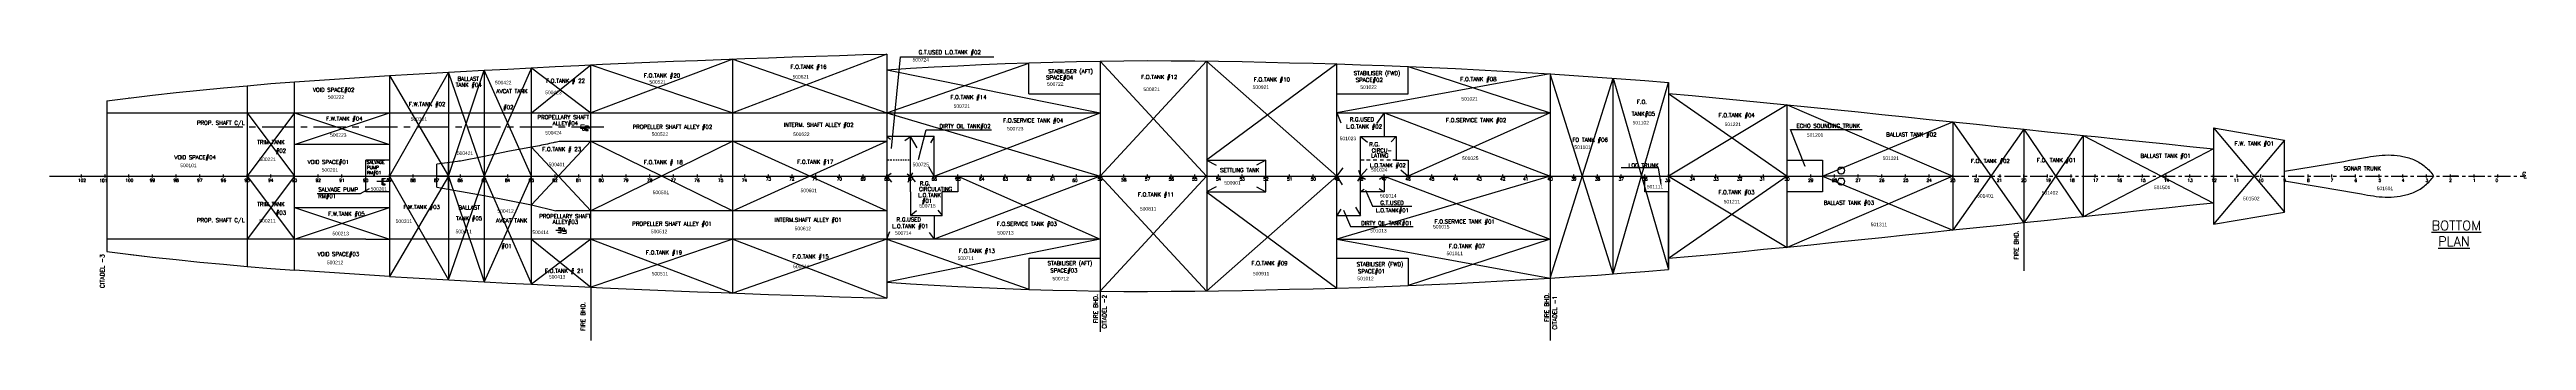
# Model space of a CAD drawing. Header units: inches. Extents: x -439515 to 169029, y 17745 to 226722.
# Drawn here: x 12884 to 147353, y 17745 to 33536 of the extents above; entities that cross this region are included whole.
import ezdxf
from ezdxf.enums import TextEntityAlignment as Align

# ---------------------------------------------------------------- set-up
doc = ezdxf.new("R2010")
doc.units = ezdxf.units.IN
doc.header["$LTSCALE"] = 700
doc.header["$MEASUREMENT"] = 0
for name, pattern in [('CENTER', [2, 1.25, -0.25, 0.25, -0.25]), ('CENTERX2', [4, 2.5, -0.5, 0.5, -0.5]), ('DOTDASH1', [1600, 1000, -250, 100, -250]), ('H1', [40, 20, -20])]:
    doc.linetypes.add(name, pattern=pattern)
for name, color, linetype in [('00', 7, 'Continuous'), ('01', 7, 'Continuous'), ('1', 2, 'Continuous'), ('AP & CLS', 7, 'Continuous'), ('COMPT.NOS', 4, 'Continuous'), ('COMPTNAME', 7, 'Continuous'), ('HOLD', 7, 'Continuous'), ('TANK MARKS', 7, 'Continuous'), ('UP-DOWN', 7, 'Continuous')]:
    doc.layers.add(name, color=color, linetype=linetype)
doc.styles.add('ROMANS', font='romans')
doc.styles.add('style1', font='romans.shx', dxfattribs={"height": 250})
doc.dimstyles.new('ISO-25', dxfattribs={"dimtxt": 2.5, "dimasz": 2.5, "dimexe": 1.25, "dimexo": 0.625, "dimtad": 1, "dimdsep": 46, "dimtxsty": 'Standard', "dimcen": 2.5, "dimadec": 0, "dimazin": 0, "dimtfac": 1, "dimtmove": 2, "dimatfit": 3, "dimfxl": 1, "dimtolj": 1, "dimtzin": 0, "dimarcsym": 0})
doc.dimstyles.get("Standard").update_dxf_attribs({"dimtxt": 150.18, "dimasz": 200.18, "dimexe": 0.8, "dimexo": 0.625, "dimgap": 0.09, "dimtad": 0, "dimtih": 1, "dimtoh": 1, "dimdec": 0, "dimzin": 0, "dimdsep": 46, "dimtxsty": 'Standard', "dimcen": 8.09, "dimclrd": 40, "dimclre": 40, "dimadec": 0, "dimazin": 0, "dimtfac": 1, "dimtdec": 0, "dimtofl": 0, "dimtmove": 0, "dimatfit": 3, "dimfxl": 1, "dimtolj": 1, "dimtzin": 0, "dimarcsym": 0})

# ---------------------------------------------------------------- blocks, each defined once
blk = doc.blocks.new('MH1', base_point=(89752, 115291))
at = {"linetype": 'Continuous'}
blk.add_line((89777, 115491), (89752, 115491), dxfattribs=at)
for points in [[(89727, 115491), (89752, 115491)], [(89752, 115091), (89727, 115091)], [(89752, 115091), (89727, 115091)], [(89752, 115091), (89727, 115091)], [(89752, 115091), (89727, 115091)], [(89752, 115091), (89777, 115091)], [(89752, 115091), (89777, 115091)], [(89752, 115091), (89777, 115091)], [(89752, 115091), (89777, 115091)]]:
    blk.add_lwpolyline(points, dxfattribs=at)
blk.add_lwpolyline([(89777, 115091, 1), (89777, 115491)], format="xyb", dxfattribs=at)
blk.add_arc((89727, 115291), 200, 90, 270, dxfattribs=at)
blk = doc.blocks.new('fghghj')
at = {"color": 3, "linetype": 'Continuous'}
blk.add_lwpolyline([(318315, -37952), (318615, -37952), (318615, -37927), (318315, -37927)], close=True, dxfattribs=at)
at = {"layer": '00', "color": 3}
for points in [[(318345, -38102), (318345, -37952), (318315, -37952), (318315, -38102)], [(318585, -38102), (318585, -37952), (318615, -37952), (318615, -38102)]]:
    blk.add_lwpolyline(points, close=True, dxfattribs=at)
at = {"layer": '01', "color": 4, "linetype": 'ByBlock'}
blk.add_line((318615, -37927), (318615, -37927), dxfattribs=at)
blk.add_line((318615, -37927), (318615, -37927), dxfattribs=at)
blk = doc.blocks.new('qwas')
at = {"color": 3, "linetype": 'H1'}
blk.add_line((-836179, 147376), (-836179, 147776), dxfattribs=at)
at = {"color": 3, "linetype": 'Continuous'}
blk.add_lwpolyline([(-836192, 147376), (-836192, 147776), (-836167, 147776), (-836167, 147376)], close=True, dxfattribs=at)
at = {"layer": '00', "color": 3}
for points in [[(-836342, 147746), (-836192, 147746), (-836192, 147776), (-836342, 147776)], [(-836342, 147406), (-836192, 147406), (-836192, 147376), (-836342, 147376)]]:
    blk.add_lwpolyline(points, close=True, dxfattribs=at)

msp = doc.modelspace()

# ---------------------------------------------------------------- linework, layer by layer
at = {"color": 7}
for p, q in [((36478, 32410), (36478, 20930)), ((39050, 28230), (39050, 32546)), ((49981, 30099), (49981, 33023)), ((58341, 33292), (58341, 20047)), ((66057, 31128), (66057, 32803)), ((69915, 32911), (69915, 20428)), ((75703, 32921), (75703, 20426)), ((82776, 20586), (82776, 32754)), ((86634, 31128), (86634, 32614)), ((23617, 31572), (23617, 21767)), ((26189, 21559), (26189, 31780)), ((31333, 32125), (31333, 21214)), ((31333, 32125), (31333, 26670)), ((34549, 32271), (34549, 21068)), ((66057, 31128), (69915, 31128)), ((82776, 31128), (86634, 31128)), ((94350, 32214), (94350, 21125)), ((100781, 31744), (100781, 21596)), ((15991, 30099), (30047, 30099)), ((30047, 30099), (31333, 30099)), ((31333, 30099), (42327, 30099)), ((42327, 30099), (69915, 30099)), ((49981, 23240), (49981, 30099)), ((82776, 30099), (94350, 30099)), ((82776, 30099), (82982, 29550)), ((84934, 29527), (85366, 30099)), ((85366, 28813), (85366, 30099)), ((107211, 22796), (107211, 30543)), ((116213, 29614), (116213, 23725)), ((31333, 28384), (26189, 28384)), ((40550, 28556), (58341, 28556)), ((59627, 28813), (58341, 28813)), ((58341, 28813), (58545, 28677)), ((59319, 28608), (59627, 28813)), ((59627, 25812), (59627, 28813)), ((59995, 28199), (59627, 28813)), ((60913, 28813), (59627, 28813)), ((60913, 28813), (60707, 28471)), ((60913, 26670), (60913, 28813)), ((84062, 24526), (84062, 28813)), ((84062, 28813), (84431, 28505)), ((84062, 28813), (85991, 28813)), ((85991, 28813), (85725, 28518)), ((85991, 28813), (85991, 27527)), ((107390, 29200), (111281, 29200)), ((120072, 29213), (120072, 24126)), ((130360, 29286), (130360, 24054)), ((134218, 24716), (134218, 28624)), ((33905, 26060), (33905, 27320)), ((34549, 25946), (34549, 27393)), ((36478, 27733), (36478, 25607)), ((39050, 25109), (39050, 28230)), ((58462, 27527), (58341, 27527)), ((58614, 27527), (58525, 27527)), ((58755, 27527), (58676, 27527)), ((58880, 27527), (58828, 27527)), ((59017, 27527), (58943, 27527)), ((59153, 27527), (59090, 27527)), ((59278, 27527), (59215, 27527)), ((59404, 27527), (59341, 27527)), ((59545, 27527), (59477, 27527)), ((59627, 27527), (59582, 27527)), ((60913, 26670), (60617, 27163)), ((75701, 27527), (78918, 27527)), ((75701, 27527), (76217, 27252)), ((78918, 27527), (78402, 27252)), ((78918, 25812), (78918, 27527)), ((82776, 26670), (83113, 27116)), ((83943, 26986), (84062, 26670)), ((84255, 27527), (84062, 27527)), ((84418, 27066), (84062, 26670)), ((84574, 27527), (84386, 27527)), ((84941, 27527), (84742, 27527)), ((85307, 27527), (85129, 27527)), ((85679, 27527), (85485, 27527)), ((85991, 27527), (85815, 27527)), ((85947, 27527), (86634, 27527)), ((86240, 26998), (86634, 26670)), ((86634, 27527), (86634, 26670)), ((107211, 27527), (109140, 27527)), ((109140, 27527), (109140, 25812)), ((34549, 26670), (31333, 26670)), ((33905, 26670), (34549, 26670)), ((33905, 26060), (36478, 25607)), ((34549, 26670), (39050, 26670)), ((36478, 25607), (39050, 25109)), ((39050, 26670), (58341, 26670)), ((58341, 26670), (58570, 26822)), ((58341, 26670), (75701, 26670)), ((58341, 26670), (58590, 26337)), ((59435, 26797), (59627, 26670)), ((59502, 26337), (59627, 26670)), ((59735, 26851), (59627, 26670)), ((59627, 26670), (59880, 26353)), ((59627, 25812), (59627, 24526)), ((62199, 25812), (61341, 25812)), ((61341, 24526), (61341, 25812)), ((62049, 26545), (62199, 26670)), ((62199, 26670), (62199, 25812)), ((76217, 26087), (75701, 25812)), ((75701, 25812), (78918, 25812)), ((78402, 26087), (78918, 25812)), ((78918, 26670), (97780, 26670)), ((82776, 26670), (83059, 26198)), ((84062, 26670), (83895, 26392)), ((84062, 26670), (84317, 26500)), ((84259, 25944), (84062, 25812)), ((85348, 25812), (84062, 25812)), ((85069, 25998), (85348, 25812)), ((85348, 26670), (85080, 26491)), ((85348, 26670), (85348, 25812)), ((97780, 26670), (100781, 26670)), ((99495, 25812), (99495, 26670)), ((100781, 25812), (99495, 25812)), ((100781, 26670), (107211, 26670)), ((100781, 21596), (100781, 25812)), ((107211, 26670), (109140, 26670)), ((109140, 25812), (107211, 25812)), ((112098, 26670), (109140, 26670)), ((112098, 26670), (116213, 26670)), ((143647, 26670), (143292, 26670)), ((26189, 24955), (31333, 24955)), ((39050, 20793), (39050, 25109)), ((39050, 25109), (40362, 24783)), ((58341, 24783), (40362, 24783)), ((59627, 24526), (59955, 24800)), ((59627, 24526), (61341, 24526)), ((60913, 24526), (60913, 23240)), ((61115, 24809), (61341, 24526)), ((82979, 24865), (82776, 24526)), ((82776, 24526), (84062, 24526)), ((83785, 24987), (84062, 24526)), ((30047, 23240), (15991, 23240)), ((30047, 23240), (31333, 23240)), ((42327, 23240), (31333, 23240)), ((69915, 23240), (42327, 23240)), ((49981, 20315), (49981, 23240)), ((58341, 23240), (58497, 23657)), ((60632, 23614), (60913, 23240)), ((82776, 23240), (94350, 23240)), ((66057, 22211), (66057, 20536)), ((66057, 22211), (69915, 22211)), ((82776, 22211), (86634, 22211)), ((86634, 22211), (86634, 20725))]:
    msp.add_line(p, q, dxfattribs=at)
at = {"color": 7, "linetype": 'Continuous'}
for p, q in [((42265, 20636), (42265, 32703)), ((97780, 21362), (97780, 31977)), ((35192, 26584), (35192, 26755)), ((36478, 26584), (36478, 26755)), ((37764, 26584), (37764, 26755)), ((39050, 26584), (39050, 26755)), ((40336, 26584), (40336, 26755)), ((41622, 26584), (41622, 26755)), ((42908, 26584), (42908, 26755)), ((44194, 26584), (44194, 26755)), ((45480, 26584), (45480, 26755)), ((46766, 26584), (46766, 26755)), ((48052, 26584), (48052, 26755)), ((49338, 26584), (49338, 26755)), ((50624, 26584), (50624, 26755)), ((51910, 26584), (51910, 26755)), ((53196, 26584), (53196, 26755)), ((54482, 26584), (54482, 26755)), ((55769, 26584), (55769, 26755)), ((57055, 26584), (57055, 26755)), ((58341, 26584), (58341, 26755)), ((59627, 26584), (59627, 26755)), ((60913, 26584), (60913, 26755)), ((62199, 26584), (62199, 26755)), ((63485, 26584), (63485, 26755)), ((64771, 26584), (64771, 26755)), ((66057, 26584), (66057, 26755)), ((67343, 26584), (67343, 26755)), ((68629, 26584), (68629, 26755)), ((69915, 26584), (69915, 26755)), ((71201, 26584), (71201, 26755)), ((72487, 26584), (72487, 26755)), ((73773, 26584), (73773, 26755)), ((75059, 26584), (75059, 26755)), ((76346, 26584), (76346, 26755)), ((77632, 26584), (77632, 26755)), ((78918, 26584), (78918, 26755)), ((80204, 26584), (80204, 26755)), ((81490, 26584), (81490, 26755)), ((82776, 26584), (82776, 26755)), ((84062, 26584), (84062, 26755)), ((85348, 26584), (85348, 26755)), ((86634, 26584), (86634, 26755)), ((87920, 26584), (87920, 26755)), ((89206, 26584), (89206, 26755)), ((90492, 26584), (90492, 26755)), ((91778, 26584), (91778, 26755)), ((93064, 26584), (93064, 26755)), ((94350, 26584), (94350, 26755)), ((95636, 26584), (95636, 26755)), ((96923, 26584), (96923, 26755)), ((98209, 26584), (98209, 26755)), ((99495, 26584), (99495, 26755)), ((100781, 26584), (100781, 26755)), ((102067, 26584), (102067, 26755)), ((103353, 26584), (103353, 26755)), ((104639, 26584), (104639, 26755)), ((105925, 26584), (105925, 26755)), ((107211, 26584), (107211, 26755)), ((108497, 26584), (108497, 26755)), ((109783, 26584), (109783, 26755)), ((111069, 26584), (111069, 26755)), ((112355, 26584), (112355, 26755)), ((113641, 26584), (113641, 26755)), ((114927, 26584), (114927, 26755)), ((116213, 26584), (116213, 26755)), ((117500, 26584), (117500, 26755)), ((118786, 26584), (118786, 26755)), ((120072, 26584), (120072, 26755)), ((121358, 26584), (121358, 26755)), ((122644, 26584), (122644, 26755)), ((123930, 26584), (123930, 26755)), ((125216, 26584), (125216, 26755)), ((126502, 26584), (126502, 26755)), ((127788, 26584), (127788, 26755)), ((129074, 26584), (129074, 26755)), ((130360, 26584), (130360, 26755)), ((131646, 26584), (131646, 26755)), ((132932, 26584), (132932, 26755)), ((134218, 26584), (134218, 26755)), ((134218, 26584), (134218, 26755)), ((134218, 26584), (134218, 26755)), ((134218, 26584), (134218, 26755)), ((135504, 26584), (135504, 26755)), ((135504, 26584), (135504, 26755)), ((136790, 26584), (136790, 26755)), ((136790, 26584), (136790, 26755)), ((138077, 26584), (138077, 26755)), ((139363, 26584), (139363, 26755)), ((140649, 26584), (140649, 26755)), ((140649, 26584), (140649, 26755)), ((141935, 26584), (141935, 26755)), ((143221, 26584), (143221, 26755)), ((144507, 26584), (144507, 26755)), ((145793, 26584), (145793, 26755))]:
    msp.add_line(p, q, dxfattribs=at)
for p, q in [((123287, 28877), (123287, 24462)), ((30047, 25812), (30047, 27527)), ((31333, 27527), (30047, 27527)), ((31333, 25812), (30047, 25812))]:
    msp.add_line(p, q)
at = {"color": 7, "linetype": 'DOTDASH1'}
for p, q in [((14615, 26584), (14615, 26755)), ((15901, 26584), (15901, 26755)), ((17187, 26584), (17187, 26755)), ((18473, 26584), (18473, 26755)), ((19759, 26584), (19759, 26755)), ((21045, 26584), (21045, 26755)), ((22331, 26584), (22331, 26755)), ((23617, 26584), (23617, 26755)), ((26189, 26670), (23617, 26670)), ((24903, 26584), (24903, 26755)), ((26189, 26584), (26189, 26755)), ((26189, 26670), (31333, 26670)), ((75701, 26670), (78918, 26670))]:
    msp.add_line(p, q, dxfattribs=at)
at = {"color": 5}
for p, q in [((27475, 26584), (27475, 26755)), ((28761, 26584), (28761, 26755)), ((30047, 26584), (30047, 26755)), ((31333, 26584), (31333, 26755)), ((32619, 26584), (32619, 26755))]:
    msp.add_line(p, q, dxfattribs=at)
at = {"color": 5, "linetype": 'DOTDASH1'}
msp.add_line((33905, 26584), (33905, 26755), dxfattribs=at)
at = {"color": 5, "linetype": 'CENTER'}
msp.add_line((116213, 26670), (147165, 26670), dxfattribs=at)
at = {"color": 7, "linetype": 'DOTDASH1'}
msp.add_lwpolyline([(17187, 30908), (17232, 30913)], dxfattribs=at)
at = {"color": 7, "linetype": 'CENTERX2'}
msp.add_lwpolyline([(42970, 29328), (22052, 29328)], dxfattribs=at)
at = {"color": 7}
msp.add_lwpolyline([(40336, 28504, -0.0041864), (39489, 28316, -0.0081176), (39050, 28230), (37764, 28000), (36478, 27733), (35192, 27484, -0.0121357), (35029, 27457, -0.0096633), (33905, 27320)], format="xyb", dxfattribs=at)
for points in [[(40336, 28504), (40550, 28556)], [(44194, 26670), (45480, 26670)]]:
    msp.add_lwpolyline(points, dxfattribs=at)
at = {"color": 7, "linetype": 'CENTER', "const_width": 1.71}
msp.add_lwpolyline([(42970, 24012), (22052, 24012)], dxfattribs=at)
at = {"layer": '01', "linetype": 'ByBlock'}
for p, q in [((130360, 29286), (134218, 28624)), ((130360, 24054), (134218, 24716))]:
    msp.add_line(p, q, dxfattribs=at)
at = {"layer": '01', "color": 4, "linetype": 'ByBlock'}
for p, q in [((120072, 24126), (120072, 21532)), ((42265, 20636), (42265, 17745)), ((69915, 20428), (69915, 18209)), ((94350, 21125), (94350, 17745))]:
    msp.add_line(p, q, dxfattribs=at)
at = {"layer": '1', "color": 7, "linetype": 'Continuous'}
for points in [[(134218, 26930), (137434, 27466), (137755, 27524), (138077, 27582), (138398, 27643), (138720, 27701), (138880, 27728), (139040, 27752), (139201, 27773), (139363, 27790), (139523, 27803), (139684, 27812), (139844, 27815), (140006, 27812), (140168, 27802), (140329, 27786), (140489, 27764), (140649, 27735), (140731, 27717), (140813, 27697), (140895, 27675), (140976, 27651), (141056, 27626), (141136, 27597), (141215, 27566), (141292, 27533), (141368, 27497), (141443, 27458), (141517, 27417), (141589, 27374), (141660, 27327), (141729, 27278), (141797, 27227), (141862, 27174), (141925, 27118), (141987, 27060), (142047, 27000), (142104, 26938), (142158, 26874), (142211, 26808), (142261, 26740), (142308, 26670)], [(134218, 26409), (137434, 25873), (137755, 25816), (138077, 25757), (138398, 25697), (138720, 25638), (138880, 25612), (139040, 25588), (139201, 25566), (139363, 25549), (139523, 25536), (139684, 25528), (139844, 25524), (140006, 25528), (140168, 25537), (140329, 25553), (140489, 25576), (140649, 25605), (140731, 25623), (140813, 25643), (140895, 25664), (140976, 25688), (141056, 25714), (141136, 25742), (141215, 25773), (141292, 25806), (141368, 25842), (141443, 25881), (141517, 25922), (141589, 25966), (141660, 26012), (141729, 26061), (141797, 26112), (141862, 26166), (141925, 26221), (141987, 26280), (142047, 26340), (142104, 26401), (142158, 26466), (142211, 26532), (142261, 26599), (142308, 26670)]]:
    msp.add_lwpolyline(points, dxfattribs=at)
at = {"layer": 'AP & CLS', "color": 7}
msp.add_line((12884, 26670), (23617, 26670), dxfattribs=at)
at = {"layer": 'COMPTNAME', "color": 7}
for p, q in [((60477, 29170), (64020, 29170)), ((84700, 25042), (86837, 25042)), ((83506, 23931), (86914, 23931))]:
    msp.add_line(p, q, dxfattribs=at)
at = {"layer": 'COMPTNAME', "color": 0}
msp.add_line((100238, 27119), (98212, 27119), dxfattribs=at)
at = {"layer": 'HOLD', "color": 7}
for p, q in [((26189, 31780), (31333, 32125)), ((31333, 21214), (26189, 21559))]:
    msp.add_line(p, q, dxfattribs=at)
for points in [[(31333, 32125), (32619, 32198), (33905, 32271), (35192, 32340), (36478, 32410), (37764, 32478), (39050, 32546), (40336, 32611), (41622, 32673), (42908, 32734), (44194, 32794), (45480, 32846), (46766, 32898), (48052, 32949), (49338, 33000), (50624, 33049), (51910, 33094), (53196, 33137), (54482, 33180), (55769, 33222), (57055, 33259), (58341, 33292)], [(58341, 32437), (59627, 32517), (60913, 32590), (62199, 32656), (63485, 32718), (64771, 32770), (66057, 32821), (67343, 32860), (68629, 32890), (69915, 32911), (71201, 32928), (72487, 32933), (73773, 32927), (75059, 32922), (76346, 32904), (77632, 32881), (78918, 32852), (80204, 32819), (81490, 32790), (82776, 32754), (84062, 32712), (85348, 32666), (86634, 32613), (87920, 32561), (89206, 32501), (90492, 32433), (91778, 32366), (93064, 32291), (94350, 32214), (95636, 32126), (96923, 32042), (98209, 31944), (99495, 31851), (100781, 31744)], [(100781, 31154), (102067, 31040), (103353, 30924), (104639, 30795), (105925, 30662), (107211, 30543), (108497, 30414), (109783, 30285), (111069, 30150), (112355, 30018), (113641, 29885), (114927, 29744), (116213, 29614), (117500, 29481), (118786, 29347), (120072, 29213), (121358, 29077), (122644, 28941), (123287, 28877), (123930, 28811), (125216, 28676), (126502, 28544), (127788, 28410), (129074, 28277), (130360, 28144)], [(130360, 25195), (129074, 25062), (127788, 24929), (126502, 24795), (125216, 24663), (123930, 24529), (123287, 24462), (122644, 24398), (121358, 24262), (120072, 24126), (118786, 23992), (117500, 23858), (116213, 23725), (114927, 23595), (113641, 23454), (112355, 23322), (111069, 23190), (109783, 23054), (108497, 22925), (107211, 22796), (105925, 22677), (104639, 22544), (103353, 22415), (102067, 22300), (100781, 22186)], [(58341, 20902), (59627, 20822), (60913, 20749), (62199, 20683), (63485, 20621), (64771, 20569), (66057, 20518), (67343, 20479), (68629, 20449), (69915, 20428), (71201, 20411), (72487, 20407), (73773, 20413), (75059, 20417), (76346, 20435), (77632, 20458), (78918, 20487), (80204, 20521), (81490, 20550), (82776, 20586), (84062, 20628), (85348, 20673), (86634, 20726), (87920, 20779), (89206, 20839), (90492, 20906), (91778, 20973), (93064, 21049), (94350, 21125), (95636, 21213), (96923, 21297), (98209, 21395), (99495, 21489), (100781, 21596)], [(31333, 21214), (32619, 21141), (33905, 21068), (35192, 20999), (36478, 20930), (37764, 20861), (39050, 20793), (40336, 20728), (41622, 20666), (42908, 20605), (44194, 20545), (45480, 20493), (46766, 20442), (48052, 20390), (49338, 20340), (50624, 20290), (51910, 20245), (53196, 20202), (54482, 20160), (55769, 20118), (57055, 20080), (58341, 20047)]]:
    msp.add_lwpolyline(points, dxfattribs=at)
at = {"layer": 'HOLD', "color": 7, "linetype": 'DOTDASH1'}
for points in [[(15991, 30759), (18473, 31068), (19759, 31203), (21045, 31336), (22331, 31458), (23617, 31572), (24903, 31685), (26189, 31780)], [(15991, 30759), (15991, 22581)], [(15991, 22581), (18473, 22271)], [(17281, 22420), (18473, 22271), (19759, 22137), (21045, 22003), (22331, 21881), (23617, 21767), (24903, 21654), (26189, 21559)]]:
    msp.add_lwpolyline(points, dxfattribs=at)
at = {"layer": 'TANK MARKS', "color": 4, "linetype": 'DOTDASH1'}
for p, q in [((34549, 32306), (31333, 26670)), ((31333, 32125), (34549, 26670)), ((26189, 28384), (31333, 30099)), ((26189, 30099), (31333, 28384)), ((130360, 29286), (134218, 24716)), ((134218, 28624), (130360, 24054)), ((31333, 26670), (34549, 21034)), ((34549, 26670), (31333, 21214)), ((26189, 24955), (31333, 23240)), ((26189, 23240), (31333, 24955))]:
    msp.add_line(p, q, dxfattribs=at)
at = {"layer": 'TANK MARKS', "color": 3, "linetype": 'DOTDASH1'}
for p, q in [((34549, 26670), (36478, 32410)), ((34549, 32271), (36478, 26670)), ((26189, 30099), (23617, 26670)), ((23617, 30099), (26189, 26670)), ((107211, 30543), (116213, 26670)), ((109140, 26670), (116213, 29614)), ((123287, 28877), (130360, 25195)), ((130360, 28144), (123287, 24462)), ((23617, 26670), (26189, 23240)), ((26189, 26670), (23617, 23240)), ((36478, 26670), (34549, 21068)), ((34549, 26670), (36478, 20930)), ((116213, 26670), (107211, 22796)), ((109140, 26670), (116213, 23725))]:
    msp.add_line(p, q, dxfattribs=at)
at = {"layer": 'TANK MARKS', "color": 30, "linetype": 'DOTDASH1'}
for p, q in [((39050, 32546), (36478, 26670)), ((39050, 26670), (36478, 32410)), ((39050, 26670), (36478, 20930)), ((36478, 26670), (39050, 20793))]:
    msp.add_line(p, q, dxfattribs=at)
at = {"layer": 'TANK MARKS', "color": 24, "linetype": 'DOTDASH1'}
for p, q in [((39050, 30099), (42265, 32703)), ((39050, 32546), (42265, 30099)), ((49981, 33023), (42265, 30099)), ((42265, 32703), (49981, 30099)), ((58341, 33292), (49981, 30099)), ((49981, 33023), (58341, 30099)), ((58341, 30099), (66057, 32803)), ((58341, 32437), (69915, 30099)), ((75701, 32914), (69915, 26670)), ((69915, 32911), (75701, 26670)), ((75701, 32914), (82776, 26670)), ((82776, 32754), (75701, 27527)), ((86634, 32613), (94350, 30099)), ((94350, 32214), (82776, 30099)), ((97780, 21362), (94350, 32214)), ((94350, 21125), (97780, 31977)), ((97780, 31977), (100781, 21596)), ((97780, 21362), (100781, 31744)), ((100781, 31154), (107211, 26670)), ((58341, 30099), (69915, 26670)), ((60913, 26670), (69915, 30099)), ((85366, 30099), (94350, 26670)), ((94350, 30099), (86634, 26670)), ((107211, 30543), (100781, 26670)), ((116213, 29614), (120072, 24126)), ((39050, 25109), (42265, 28556)), ((49981, 28556), (42265, 24783)), ((42265, 28556), (49981, 24783)), ((49981, 28556), (58341, 24783)), ((49981, 24783), (58341, 28556)), ((120072, 29213), (116213, 23725)), ((120072, 29213), (123287, 24462)), ((123287, 28877), (120072, 24126)), ((39050, 28230), (42265, 24783)), ((69915, 26670), (60913, 23240)), ((62199, 26670), (69915, 23240)), ((75701, 20426), (69915, 26670)), ((75701, 26670), (69915, 20428)), ((75701, 20426), (82776, 26670)), ((75701, 25812), (82776, 20586)), ((94350, 26670), (82776, 23240)), ((85348, 26670), (94350, 23240)), ((107211, 26670), (100781, 22186)), ((100781, 26670), (107211, 22796)), ((39050, 23240), (42265, 20636)), ((42265, 23240), (39050, 20793)), ((49981, 23240), (42265, 20636)), ((42265, 23240), (49981, 20315)), ((49981, 23240), (58341, 20047)), ((58341, 23240), (49981, 20315)), ((69915, 23240), (58341, 20902)), ((58341, 23240), (66057, 20536)), ((82776, 23240), (94350, 21125)), ((94350, 23240), (86634, 20725))]:
    msp.add_line(p, q, dxfattribs=at)

# ---------------------------------------------------------------- block references
at = {"color": 5, "linetype": 'Continuous', "extrusion": (0, 0, -1), "xscale": 0.8573749999999999, "yscale": 0.8573749999999999, "zscale": -0.8573749999999999, "rotation": 270}
msp.add_blockref('fghghj', (-9459, 302316), dxfattribs=at)
at = {"color": 7, "linetype": 'Continuous', "xscale": 0.8573749999999999, "yscale": 0.8573749999999999, "zscale": 0.8573749999999999}
for p in [(110150, 26970), (110150, 26370)]:
    msp.add_blockref('MH1', p, dxfattribs=at)
at = {"color": 5, "linetype": 'Continuous', "xscale": 0.8573749999999999, "yscale": 0.8573749999999999, "zscale": 0.8573749999999999, "rotation": 270}
msp.add_blockref('fghghj', (73175, 296768), dxfattribs=at)
at = {"layer": '01', "xscale": 0.8573749999999999, "yscale": 0.8573749999999999, "zscale": 0.8573749999999999, "rotation": 180}
msp.add_blockref('qwas', (-685961, 152898), dxfattribs=at)

# ---------------------------------------------------------------- texts
at = {"color": 7, "style": 'ROMANS'}
for s, p in [('102', (14647, 26356)), ('101', (15804, 26346)), ('100', (17219, 26356)), ('99', (18471, 26356)), ('98', (19757, 26356)), ('97', (21043, 26356)), ('96', (22329, 26356)), ('95', (23615, 26356)), ('94', (24901, 26356)), ('93', (26187, 26356)), ('92', (27473, 26356)), ('91', (28759, 26356)), ('90', (30049, 26351)), ('89', (31319, 26375)), ('88', (32618, 26356)), ('87', (33904, 26356)), ('86', (35178, 26356)), ('85', (36478, 26356)), ('84', (37750, 26356)), ('83', (39036, 26356)), ('82', (40323, 26356)), ('81', (41609, 26356)), ('80', (42834, 26356)), ('79', (44176, 26356)), ('78', (45463, 26356)), ('77', (46749, 26356)), ('76', (48035, 26356)), ('75', (49321, 26356)), ('74', (50607, 26356)), ('60', (68550, 26356)), ('35', (100732, 26356)), ('29', (108497, 26356)), ('28', (109783, 26356)), ('27', (111069, 26356)), ('26', (112356, 26356)), ('25', (113659, 26356)), ('24', (114928, 26356)), ('23', (116214, 26356)), ('22', (117500, 26356)), ('21', (118747, 26356)), ('20', (120068, 26356)), ('19', (121393, 26356)), ('18', (122679, 26356)), ('17', (123965, 26356)), ('16', (125251, 26356)), ('15', (126537, 26356)), ('14', (127814, 26356)), ('13', (129090, 26356)), ('12', (130395, 26356)), ('11', (131606, 26356)), ('10', (132936, 26356)), ('9', (134227, 26356)), ('8', (135513, 26356)), ('7', (136799, 26356)), ('6', (138085, 26356)), ('5', (139392, 26356)), ('4', (140657, 26356)), ('3', (141944, 26356)), ('2', (143230, 26356)), ('1', (144516, 26356)), ('0', (145743, 26356))]:
    msp.add_text(s, height=165, dxfattribs=at).set_placement(p, align=Align.CENTER)
for s, p in [('73', (51913, 26509)), ('72', (53186, 26509)), ('71', (54430, 26509)), ('70', (55763, 26509)), ('69', (57057, 26509)), ('68', (58343, 26509)), ('67', (59629, 26509)), ('66', (60915, 26509)), ('65', (62201, 26509)), ('64', (63488, 26509)), ('63', (64774, 26509)), ('62', (66060, 26509)), ('61', (67346, 26509)), ('59', (69918, 26509)), ('58', (71204, 26466)), ('57', (72490, 26509)), ('56', (73784, 26509)), ('55', (75050, 26509)), ('54', (76348, 26509)), ('53', (77634, 26509)), ('52', (78920, 26509)), ('51', (80206, 26509)), ('50', (81492, 26509)), ('49', (82778, 26509)), ('48', (84065, 26509)), ('47', (85351, 26509)), ('46', (86637, 26509)), ('45', (87923, 26509)), ('44', (89209, 26509)), ('43', (90495, 26509)), ('42', (91781, 26509)), ('41', (93024, 26509)), ('40', (94353, 26509)), ('39', (95639, 26509)), ('38', (96925, 26509)), ('37', (98211, 26509)), ('36', (99497, 26509)), ('34', (102069, 26509)), ('33', (103355, 26509)), ('32', (104642, 26509)), ('31', (105873, 26509)), ('30', (107214, 26509))]:
    msp.add_text(s, height=165, dxfattribs=at).set_placement(p, align=Align.MIDDLE)
at = {"style": 'ROMANS'}
for s, p in [('C', (147229, 26653)), ('L', (147277, 26549))]:
    msp.add_text(s, height=236, dxfattribs=at).set_placement(p, align=Align.CENTER)
at = {"color": 7, "style": 'ROMANS'}
for s, p in [('FIRE BHD.', (119770, 23706)), ('CITADEL -3', (15865, 22425)), ('FIRE BHD.', (69789, 20261)), ('CITADEL -2', (70266, 20222)), ('FIRE BHD.', (94280, 20325)), ('FIRE BHD.', (41963, 19836)), ('CITADEL -1', (94717, 20167))]:
    msp.add_text(s, height=235.8, rotation=90, dxfattribs=at).set_placement(p, align=Align.RIGHT)
at = {"linetype": 'Continuous', "insert": (142198, 24244), "char_height": 518.2, "width": 3372.63, "attachment_point": 1, "style": 'ROMANS'}
msp.add_mtext('{\\LBOTTOM}\\P {\\LPLAN}', dxfattribs=at)
at = {"layer": 'COMPT.NOS', "color": 4, "linetype": 'ByBlock', "char_height": 192.9, "width": 1570.24, "attachment_point": 1}
for s, insert in [('500724', (59735, 33078)), ('500222', (27991, 31056)), ('500422', (37073, 31840)), ('500423', (39797, 31304)), ('500521', (45452, 31872)), ('500621', (53220, 32149)), ('500722', (67041, 31758)), ('500821', (72268, 31475)), ('500921', (78198, 31590)), ('501022', (84048, 31591)), ('501021', (89528, 30959)), ('500321', (32491, 29860)), ('500721', (61966, 30562)), ('501102', (98826, 29665)), ('500223', (28115, 28994)), ('500424', (39797, 29118)), ('500522', (45576, 29035)), ('500622', (53254, 29035)), ('500723', (64867, 29337)), ('501023', (82927, 28808)), ('501101', (95666, 28330)), ('501221', (103821, 29575)), ('501201', (108289, 28993)), ('500101', (19983, 27344)), ('500221', (24276, 27674)), ('500201', (27661, 27097)), ('500421', (34996, 28007)), ('500401', (39978, 27391)), ('500725', (59737, 27391)), ('501024', (84625, 27098)), ('501025', (89572, 27732)), ('501321', (112398, 27734)), ('500301', (30319, 26065)), ('500501', (45631, 25878)), ('500601', (53656, 25984)), ('500901', (76659, 26396)), ('501014', (85120, 25696)), ('501111', (99600, 26191)), ('501401', (117530, 25696)), ('501402', (121036, 25861)), ('501501', (127128, 26151)), ('501601', (139226, 26095)), ('500211', (24276, 24333)), ('500311', (31677, 24319)), ('500412', (37197, 24869)), ('500715', (60100, 25150)), ('500811', (72083, 24985)), ('501211', (103773, 25377)), ('501502', (131973, 25546)), ('500213', (28244, 23646)), ('500411', (34926, 23756)), ('500414', (39095, 23714)), ('500512', (45535, 23756)), ('500612', (53337, 23921)), ('500714', (58786, 23673)), ('500713', (64338, 23686)), ('501013', (84584, 23800)), ('501015', (87995, 24016)), ('501311', (111756, 24139)), ('500212', (27942, 22074)), ('500611', (53254, 21858)), ('500711', (62179, 22306)), ('501011', (88725, 22567)), ('500413', (39998, 21301)), ('500511', (45576, 21466)), ('500712', (67330, 21198)), ('500911', (78215, 21469)), ('501012', (83883, 21203))]:
    msp.add_mtext(s, dxfattribs=dict(at, insert=insert))
at = {"layer": 'COMPTNAME', "color": 7, "style": 'style1'}
for s, height, p in [('F.O.TANK #20', 214.34, (47116, 32019)), ('F.O.TANK #16', 214.34, (55071, 32492)), ('G.T.USED L.O.TANK #02', 214.34, (63444, 33281)), ('STABILISER (AFT)', 214.34, (69524, 32246)), ('STABILISER (FWD)', 214.34, (86215, 32147)), ('VOID SPACE#02', 214.34, (29433, 31241)), ('TANK #04', 214.3, (36346, 31510)), ('BALLAST', 214.3, (36198, 31844)), ('AVCAT TANK ', 214.34, (38983, 31168)), ('F.O.TANK # 22', 214.34, (41950, 31735)), ('F.O.TANK #14', 214.34, (63754, 30845)), ('SPACE#04', 214.3, (68457, 31911)), ('F.O.TANK #12', 214.34, (74108, 31938)), ('F.O.TANK #10', 214.34, (80224, 31801)), ('SPACE#02', 214.3, (85269, 31780)), ('F.O.TANK #08', 214.34, (91439, 31824)), ('PROP. SHAFT C/L', 214.34, (23470, 29454)), ('F.W.TANK #04', 214.34, (29880, 29677)), ('F.W.TANK #02', 214.34, (34372, 30465)), ('#02', 214.3, (38070, 30296)), ('PROPELLARY SHAFT', 214.34, (42174, 29759)), ('ALLEY#04', 214.3, (41577, 29425)), ('INTERM. SHAFT ALLEY #02', 214.34, (56533, 29343)), ('F.O.SERVICE TANK #04', 214.34, (67920, 29583)), ('R.G.USED', 214.3, (84790, 29639)), ('F.O.SERVICE TANK #02', 214.34, (91965, 29595)), ('TANK#05', 214.3, (100046, 29938)), ('F.O.', 214.3, (99607, 30587)), ('F.O.TANK #04', 214.34, (105462, 29860)), ('TRIM TANK', 214.3, (25645, 28398)), ('F.O.TANK # 23', 214.34, (41741, 28022)), ('PROPELLER SHAFT ALLEY #02', 214.34, (48860, 29230)), ('DIRTY OIL TANK#02', 214.34, (63970, 29266)), ('L.O.TANK #02', 214.34, (85224, 29253)), ('R.G.', 214.3, (85098, 28285)), ('FO TANK #06', 214.34, (97485, 28531)), ('ECHO SOUNDING TRUNK', 214.34, (111176, 29285)), ('BALLAST TANK #02', 214.34, (115326, 28816)), ('F.W. TANK #01', 214.34, (133642, 28332)), ('VOID SPACE#04', 214.34, (21917, 27579)), ('#02', 214.3, (25726, 27935)), ('VOID SPACE#01', 214.34, (29146, 27325)), ('F.O.TANK # 18', 214.34, (47261, 27313)), ('F.O.TANK #17', 214.34, (55436, 27334)), ('SETTLING TANK', 214.34, (78565, 26882)), ('L.O.TANK #02', 214.34, (86513, 27145)), ('LATING', 214.3, (85567, 27677)), ('CIRCU-', 214.3, (85759, 27954)), ('LOG TRUNK', 214.3, (100241, 27141)), ('F.O. TANK #02', 214.34, (119306, 27378)), ('F.O. TANK #01', 214.34, (122891, 27423)), ('BALLAST TANK #01', 214.34, (129119, 27657)), ('SONAR TRUNK', 214.34, (139456, 26979)), ('L.O.TANK', 214.3, (61282, 25525)), ('CIRCULATING', 214.34, (61879, 25857)), ('R.G.', 214.3, (60695, 26164)), ('F.O.TANK #11', 214.34, (73931, 25565)), ('F.O.TANK #03', 214.34, (105446, 25682)), ('PROP. SHAFT C/L', 214.34, (23470, 24165)), ('TRIM TANK', 214.3, (25645, 25036)), ('#03', 214.3, (25726, 24572)), ('F.W.TANK #05', 214.34, (29994, 24508)), ('F.W.TANK #03', 214.34, (34077, 24881)), ('TANK #05', 214.3, (36367, 24266)), ('BALLAST', 214.3, (36250, 24852)), ('AVCAT TANK', 214.3, (38819, 24153)), ('PROPELLARY SHAFT', 214.34, (42274, 24387)), ('ALLEY#03', 214.3, (41577, 24071)), ('PROPELLER SHAFT ALLEY #01', 214.34, (48838, 23975)), ('INTERM.SHAFT ALLEY #01', 214.34, (55887, 24185)), ('R.G.USED', 214.3, (60192, 24205)), ('#01', 214.3, (60800, 25217)), ('F.O.SERVICE TANK #03', 214.34, (67577, 23968)), ('DIRTY OIL TANK#01', 214.34, (86856, 24005)), ('L.O.TANK#01', 214.34, (86688, 24700)), ('G.T.USED ', 214.3, (86553, 25104)), ('F.O.SERVICE TANK #01', 214.34, (91345, 24091)), ('BALLAST TANK #03', 214.34, (111934, 25116)), ('#01', 214.3, (37976, 22763)), ('L.O.TANK #01', 214.34, (60593, 23846)), ('F.O.TANK #07', 214.34, (90818, 22759)), ('VOID SPACE#03', 214.34, (29694, 22327)), ('F.O.TANK # 21', 214.34, (41889, 21414)), ('F.O.TANK #19', 214.34, (47229, 22411)), ('F.O.TANK #15', 214.34, (55186, 22194)), ('F.O.TANK #13', 214.34, (64210, 22498)), ('STABILISER (AFT)', 214.34, (69494, 21830)), ('SPACE#03', 214.3, (68691, 21439)), ('F.O.TANK #09', 214.34, (80098, 21826)), ('STABILISER (FWD)', 214.34, (86376, 21773)), ('SPACE#01', 214.3, (85385, 21393))]:
    msp.add_text(s, height=height, dxfattribs=at).set_placement(p, align=Align.RIGHT)
at = {"layer": 'COMPTNAME', "color": 7, "attachment_point": 1, "style": 'style1'}
for s, insert, char_height, width in [('{\\Fromans.shx|c0;SALVAGE PUMP RM#01}', (30113, 27507), 171.48, 1019.84), ('SALVAGE PUMP RM#01', (27472, 26049), 214.34, 2903.79)]:
    msp.add_mtext(s, dxfattribs=dict(at, insert=insert, char_height=char_height, width=width))
at = {"layer": 'UP-DOWN', "color": 7, "style": 'ROMANS'}
for rotation, p in [(270, (41724, 29484)), (90, (40941, 23511))]:
    msp.add_text('UP', height=201.6, rotation=rotation, dxfattribs=at).set_placement(p)

# ---------------------------------------------------------------- leaders
at = {"color": 3}
for points in [[(58590, 28165), (59084, 33135), (64147, 33135)], [(42266, 29273), (41688, 29273)], [(60062, 27567), (60477, 29170)], [(108199, 27179), (107390, 29200)], [(31236, 26370), (30659, 26370)], [(84334, 25908), (84700, 25042)], [(83136, 24818), (83506, 23931)], [(40368, 23724), (40946, 23724)]]:
    msp.add_leader(points, dimstyle='Standard', dxfattribs=at)
at = {"layer": 'COMPTNAME', "color": 0}
msp.add_leader([(100381, 26203), (100238, 27119)], dimstyle='ISO-25', override={"dimasz": 300, "dimgap": 0.625, "dimtad": 0}, dxfattribs=at)
at = {"layer": 'COMPTNAME', "color": 7}
msp.add_leader([(30243, 25980), (29740, 25712), (27408, 25712)], dimstyle='Standard', override={"dimgap": 0.09, "dimtad": 0}, dxfattribs=at)

doc.saveas('drawing.dxf')
